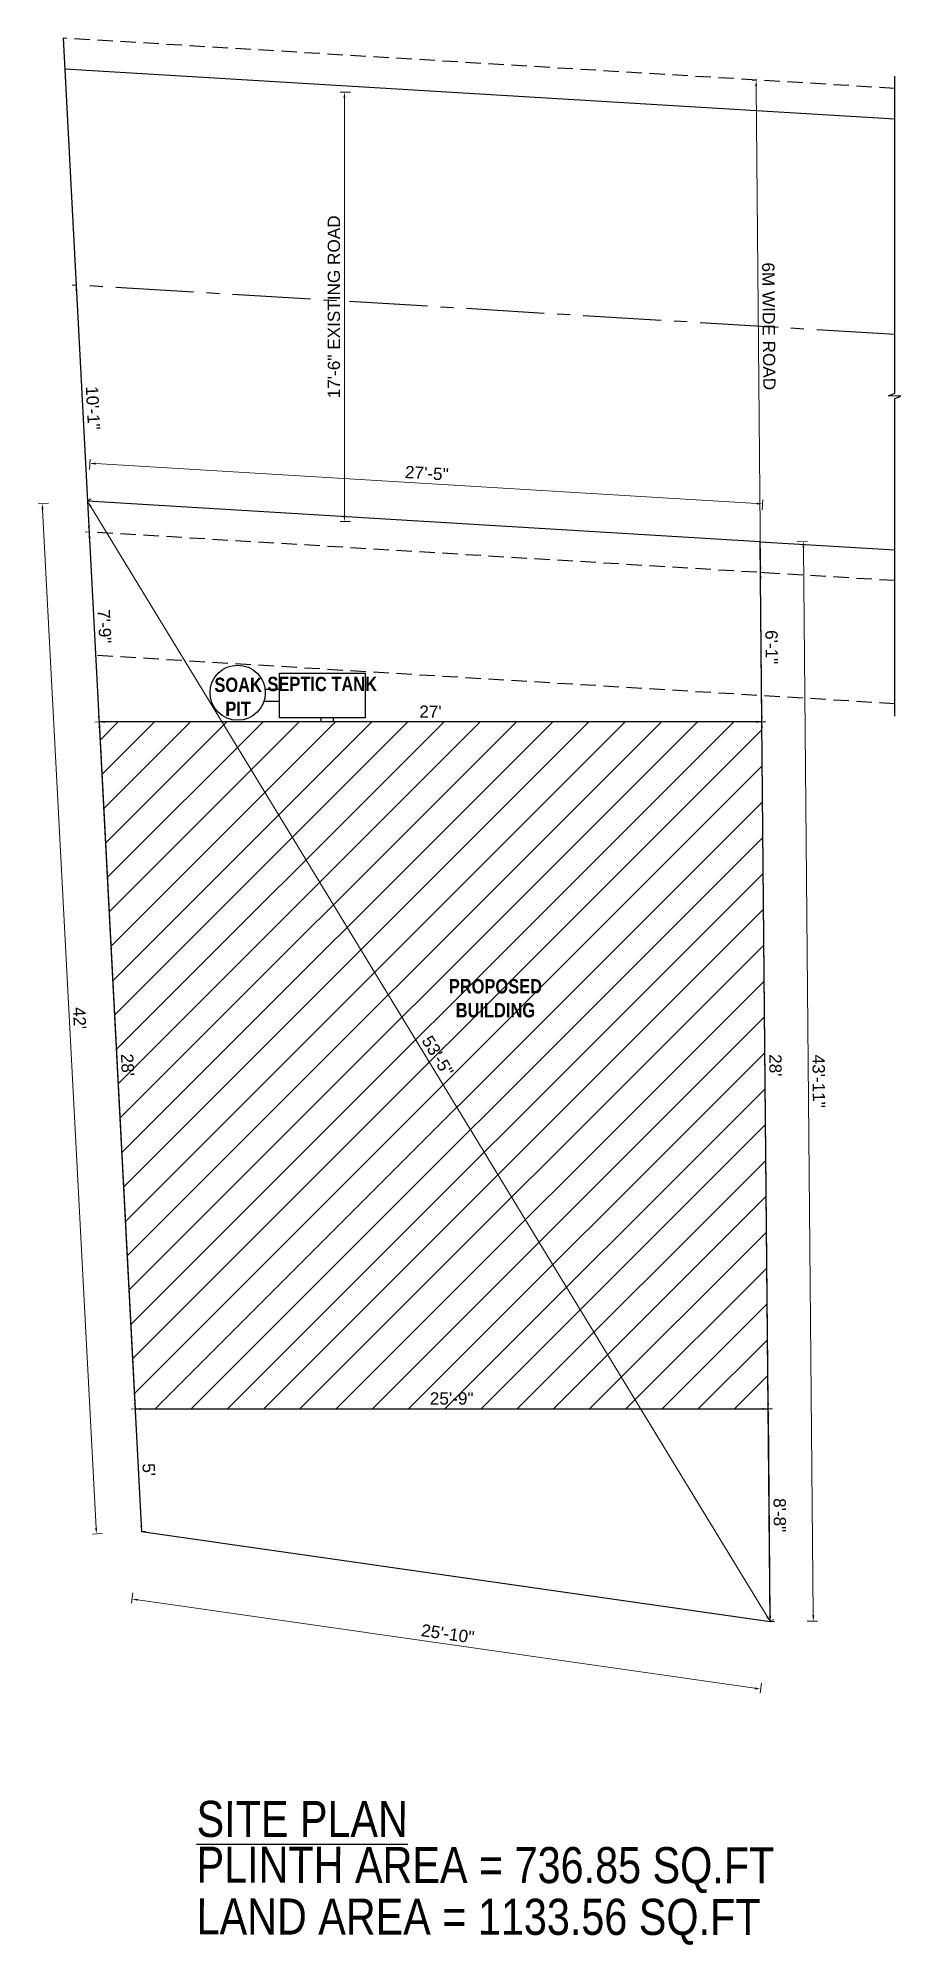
# Model space of a CAD drawing. Header units: inches. Extents: x 392906 to 410488, y -52747 to -40742.
# Drawn here: x 394527 to 394948, y -47179 to -46248 of the extents above; entities that cross this region are included whole.
import ezdxf

# ---------------------------------------------------------------- set-up
doc = ezdxf.new("R2010")
doc.units = ezdxf.units.IN
doc.header["$LTSCALE"] = 2
doc.header["$MEASUREMENT"] = 0
doc.header["$PDMODE"] = 34
doc.linetypes.add('CENTER2', pattern=[28.575, 19.05, -3.175, 3.175, -3.175])
doc.linetypes.add('DASHED2', pattern=[0.375, 0.25, -0.125])
doc.layers.get('0').update_dxf_attribs({"linetype": 'CONTINUOUS'})
doc.layers.get('DEFPOINTS').update_dxf_attribs({"color": 141, "linetype": 'CONTINUOUS'})
for name, color, linetype, lineweight in [('door', 20, 'CONTINUOUS', 35), ('steps', 253, 'CONTINUOUS', 20), ('WALL - A', 1, 'CONTINUOUS', 40)]:
    doc.layers.add(name, color=color, linetype=linetype, lineweight=lineweight)
doc.layers.add('plan wall', color=7, linetype='CONTINUOUS')
doc.styles.add('Lettring Text', font='arial.ttf')
doc.styles.get("Standard").update_dxf_attribs({"font": 'ARIALN.TTF'})
doc.dimstyles.new('Copy of Standard', dxfattribs={"dimtxt": 6, "dimasz": 2.875, "dimexe": 2, "dimexo": 4, "dimgap": 2, "dimtad": 1, "dimdec": 0, "dimrnd": 1, "dimzin": 0, "dimdsep": 46, "dimlunit": 4, "dimtxsty": 'Lettring Text', "dimcen": 0.1, "dimclrd": 7, "dimclre": 7, "dimclrt": 7, "dimazin": 0, "dimtfac": 0.645, "dimtdec": 0, "dimtmove": 1, "dimatfit": 0, "dimfxl": 3, "dimfxlon": 1, "dimtfillclr": 256, "dimtolj": 1, "dimtzin": 0, "dimlwd": -1, "dimlwe": -1, "dimarcsym": 2})

msp = doc.modelspace()

# ---------------------------------------------------------------- texts
at = {"layer": 'plan wall', "ltscale": 3, "char_height": 17.6118, "attachment_point": 7, "rotation": 359.9411}
for s, insert in [('{\\LSITE PLAN}', (394604.36, -47126.7)), ('PLINTH AREA = 736.85 SQ.FT', (394604.36, -47153.68)), ('LAND AREA = 1133.56 SQ.FT', (394604.36, -47178.94))]:
    msp.add_mtext(s, dxfattribs=dict(at, insert=insert))
at = {"layer": 'steps', "color": 7, "ltscale": 0.3, "char_height": 7, "attachment_point": 2}
for s, insert, width in [('{\\fTechnic|b1|i0|c2|p2;SOAK PIT}', (394624.67, -46560.24), 35.4082), ('{\\fTechnic|b1|i0|c2|p2;SEPTIC TANK}', (394665.69, -46559.84), 55.268), ('{\\fTechnic|b1|i0|c2|p2;PROPOSED BUILDING}', (394750.23, -46707.49), 55.268)]:
    msp.add_mtext(s, dxfattribs=dict(at, insert=insert, width=width))

# ---------------------------------------------------------------- blocks, each defined once
blk = doc.blocks.new('*D446')
at = {"layer": 'DEFPOINTS', "color": 0, "ltscale": 0.5, "transparency": 16777216}
for p in [(394551.11, -46474.01), (394551.11, -46474.01), (394884.4, -47021.32)]:
    blk.add_point(p, dxfattribs=at)
at = {"layer": 'steps', "color": 7, "ltscale": 0.5, "transparency": 16777216}
for p, q in [((394551.11, -46474.01), (394552.82, -46472.97)), ((394882.9, -47018.87), (394552.61, -46476.47)), ((394884.4, -47021.32), (394886.11, -47020.28))]:
    blk.add_line(p, q, dxfattribs=at)
for points in [[(394553.02, -46476.22), (394552.2, -46476.72), (394551.11, -46474.01)], [(394883.31, -47018.62), (394882.49, -47019.12), (394884.4, -47021.32)]]:
    blk.add_solid(points, dxfattribs=at)
at = {"layer": 'steps', "color": 7, "ltscale": 0.5, "transparency": 16777216, "insert": (394722.08, -46745.03), "char_height": 6, "attachment_point": 5, "rotation": 301.33932, "style": 'Lettring Text'}
blk.add_mtext('\\A1;53\'-5"', dxfattribs=at)
blk = doc.blocks.new('*D447')
at = {"layer": 'DEFPOINTS', "color": 0, "ltscale": 0.5, "transparency": 16777216}
for p in [(394577.56, -46977.32), (394884.4, -47021.32), (394879.67, -47054.27)]:
    blk.add_point(p, dxfattribs=at)
at = {"layer": 'steps', "color": 7, "ltscale": 0.5, "transparency": 16777216}
for p, q in [((394573.26, -47007.3), (394572.55, -47012.25)), ((394575.68, -47010.68), (394876.83, -47053.86)), ((394880.1, -47051.3), (394879.39, -47056.25))]:
    blk.add_line(p, q, dxfattribs=at)
for points in [[(394575.75, -47010.2), (394575.61, -47011.15), (394572.84, -47010.27)], [(394876.89, -47053.39), (394876.76, -47054.34), (394879.67, -47054.27)]]:
    blk.add_solid(points, dxfattribs=at)
at = {"layer": 'steps', "color": 7, "ltscale": 0.5, "transparency": 16777216, "insert": (394726.97, -47027.26), "char_height": 6, "attachment_point": 5, "rotation": 351.83865, "style": 'Lettring Text'}
blk.add_mtext('\\A1;25\'-10"', dxfattribs=at)
blk = doc.blocks.new('*D448')
at = {"layer": 'DEFPOINTS', "color": 0, "ltscale": 0.5, "transparency": 16777216}
for p in [(394551.11, -46474.01), (394555.49, -46978.48), (394577.56, -46977.32)]:
    blk.add_point(p, dxfattribs=at)
at = {"layer": 'steps', "color": 7, "ltscale": 0.5, "transparency": 16777216}
for p, q in [((394532.04, -46475.02), (394527.04, -46475.28)), ((394529.19, -46478.04), (394555.34, -46975.61)), ((394558.48, -46978.32), (394553.49, -46978.58))]:
    blk.add_line(p, q, dxfattribs=at)
for points in [[(394529.67, -46478.02), (394528.71, -46478.07), (394529.04, -46475.17)], [(394555.81, -46975.58), (394554.86, -46975.63), (394555.49, -46978.48)]]:
    blk.add_solid(points, dxfattribs=at)
at = {"layer": 'steps', "color": 7, "ltscale": 0.5, "transparency": 16777216, "insert": (394547.27, -46726.56), "char_height": 6, "attachment_point": 5, "rotation": 273.00802, "style": 'Lettring Text'}
blk.add_mtext("\\A1;42'", dxfattribs=at)
blk = doc.blocks.new('*D449')
at = {"layer": 'DEFPOINTS', "color": 0, "ltscale": 0.5, "transparency": 16777216}
for p in [(394879.51, -46493.87), (394900.55, -46493.67), (394884.4, -47021.32)]:
    blk.add_point(p, dxfattribs=at)
at = {"layer": 'steps', "color": 7, "ltscale": 0.5, "transparency": 16777216}
for p, q in [((394897.55, -46493.7), (394902.55, -46493.65)), ((394905.41, -47018.25), (394900.58, -46496.55)), ((394902.44, -47021.16), (394907.44, -47021.11))]:
    blk.add_line(p, q, dxfattribs=at)
for points in [[(394901.06, -46496.54), (394900.1, -46496.55), (394900.55, -46493.67)], [(394905.89, -47018.25), (394904.93, -47018.26), (394905.44, -47021.13)]]:
    blk.add_solid(points, dxfattribs=at)
at = {"layer": 'steps', "color": 7, "ltscale": 0.5, "transparency": 16777216, "insert": (394908.06, -46757.35), "char_height": 6, "attachment_point": 5, "rotation": 270.53052, "style": 'Lettring Text'}
blk.add_mtext('\\A1;43\'-11"', dxfattribs=at)
blk = doc.blocks.new('*D450')
at = {"layer": 'DEFPOINTS', "color": 0, "ltscale": 0.5, "transparency": 16777216}
for p in [(394552.23, -46455.54), (394551.11, -46474.01), (394879.51, -46493.87)]:
    blk.add_point(p, dxfattribs=at)
at = {"layer": 'steps', "color": 7, "ltscale": 0.5, "transparency": 16777216}
for p, q in [((394552.05, -46458.54), (394552.35, -46453.55)), ((394877.76, -46475.22), (394555.1, -46455.71)), ((394880.45, -46478.39), (394880.75, -46473.4))]:
    blk.add_line(p, q, dxfattribs=at)
for points in [[(394555.13, -46455.24), (394555.07, -46456.19), (394552.23, -46455.54)], [(394877.79, -46474.74), (394877.73, -46475.7), (394880.63, -46475.4)]]:
    blk.add_solid(points, dxfattribs=at)
at = {"layer": 'steps', "color": 7, "ltscale": 0.5, "transparency": 16777216, "insert": (394716.74, -46460.41), "char_height": 6, "attachment_point": 5, "rotation": 356.54016, "style": 'Lettring Text'}
blk.add_mtext('\\A1;27\'-5"', dxfattribs=at)
blk = doc.blocks.new('*D451')
at = {"layer": 'DEFPOINTS', "color": 0, "ltscale": 0.5, "transparency": 16777216}
for p in [(394556.78, -46581.86), (394556.78, -46581.86), (394880.31, -46581.86)]:
    blk.add_point(p, dxfattribs=at)
at = {"layer": 'steps', "color": 7, "ltscale": 0.5, "transparency": 16777216}
for p, q in [((394556.78, -46581.86), (394556.78, -46579.86)), ((394877.44, -46581.86), (394559.66, -46581.86)), ((394880.31, -46581.86), (394880.31, -46579.86))]:
    blk.add_line(p, q, dxfattribs=at)
for points in [[(394559.66, -46581.38), (394559.66, -46582.34), (394556.78, -46581.86)], [(394877.44, -46581.38), (394877.44, -46582.34), (394880.31, -46581.86)]]:
    blk.add_solid(points, dxfattribs=at)
at = {"layer": 'steps', "color": 7, "ltscale": 0.5, "transparency": 16777216, "insert": (394718.55, -46576.85), "char_height": 6, "attachment_point": 5, "style": 'Lettring Text'}
blk.add_mtext("\\A1;27'", dxfattribs=at)
blk = doc.blocks.new('*D452')
at = {"layer": 'DEFPOINTS', "color": 0, "ltscale": 0.5, "transparency": 16777216}
for p in [(394574.44, -46917.4), (394883.35, -46917.4), (394883.35, -46917.4)]:
    blk.add_point(p, dxfattribs=at)
at = {"layer": 'steps', "color": 7, "ltscale": 0.5, "transparency": 16777216}
for p, q in [((394574.44, -46917.4), (394574.44, -46915.4)), ((394577.31, -46917.4), (394880.47, -46917.4)), ((394883.35, -46917.4), (394883.35, -46915.4))]:
    blk.add_line(p, q, dxfattribs=at)
for points in [[(394577.31, -46916.92), (394577.31, -46917.88), (394574.44, -46917.4)], [(394880.47, -46916.92), (394880.47, -46917.88), (394883.35, -46917.4)]]:
    blk.add_solid(points, dxfattribs=at)
at = {"layer": 'steps', "color": 7, "ltscale": 0.5, "transparency": 16777216, "insert": (394728.89, -46912.34), "char_height": 6, "attachment_point": 5, "style": 'Lettring Text'}
blk.add_mtext('\\A1;25\'-9"', dxfattribs=at)
blk = doc.blocks.new('*D453')
at = {"layer": 'DEFPOINTS', "color": 0, "ltscale": 0.5, "transparency": 16777216}
for p in [(394556.78, -46581.86), (394574.41, -46917.4), (394574.41, -46917.4)]:
    blk.add_point(p, dxfattribs=at)
at = {"layer": 'steps', "color": 7, "ltscale": 0.5, "transparency": 16777216}
for p, q in [((394556.78, -46581.86), (394554.78, -46581.97)), ((394556.93, -46584.73), (394574.26, -46914.53)), ((394574.41, -46917.4), (394572.42, -46917.5))]:
    blk.add_line(p, q, dxfattribs=at)
for points in [[(394557.41, -46584.71), (394556.45, -46584.76), (394556.78, -46581.86)], [(394574.74, -46914.5), (394573.78, -46914.55), (394574.41, -46917.4)]]:
    blk.add_solid(points, dxfattribs=at)
at = {"layer": 'steps', "color": 7, "ltscale": 0.5, "transparency": 16777216, "insert": (394570.65, -46749.37), "char_height": 6, "attachment_point": 5, "rotation": 273.00802, "style": 'Lettring Text'}
blk.add_mtext("\\A1;28'", dxfattribs=at)
blk = doc.blocks.new('*D454')
at = {"layer": 'DEFPOINTS', "color": 0, "ltscale": 0.5, "transparency": 16777216}
for p in [(394880.31, -46581.86), (394880.31, -46581.86), (394883.35, -46917.4)]:
    blk.add_point(p, dxfattribs=at)
at = {"layer": 'steps', "color": 7, "ltscale": 0.5, "transparency": 16777216}
for p, q in [((394880.31, -46581.86), (394882.31, -46581.85)), ((394883.32, -46914.52), (394880.34, -46584.74)), ((394883.35, -46917.4), (394885.34, -46917.38))]:
    blk.add_line(p, q, dxfattribs=at)
for points in [[(394880.82, -46584.73), (394879.86, -46584.74), (394880.31, -46581.86)], [(394883.8, -46914.52), (394882.84, -46914.53), (394883.35, -46917.4)]]:
    blk.add_solid(points, dxfattribs=at)
at = {"layer": 'steps', "color": 7, "ltscale": 0.5, "transparency": 16777216, "insert": (394886.89, -46749.59), "char_height": 6, "attachment_point": 5, "rotation": 270.51822, "style": 'Lettring Text'}
blk.add_mtext("\\A1;28'", dxfattribs=at)
blk = doc.blocks.new('*D455')
at = {"layer": 'DEFPOINTS', "color": 0, "ltscale": 0.5, "transparency": 16777216}
for p in [(394879.65, -46508.9), (394879.65, -46508.9), (394880.31, -46581.86)]:
    blk.add_point(p, dxfattribs=at)
at = {"layer": 'steps', "color": 7, "ltscale": 0.5, "transparency": 16777216}
for p, q in [((394879.65, -46508.9), (394881.65, -46508.88)), ((394880.28, -46578.99), (394879.68, -46511.78)), ((394880.31, -46581.86), (394882.31, -46581.85))]:
    blk.add_line(p, q, dxfattribs=at)
for points in [[(394880.16, -46511.77), (394879.2, -46511.78), (394879.65, -46508.9)], [(394880.76, -46578.98), (394879.81, -46578.99), (394880.31, -46581.86)]]:
    blk.add_solid(points, dxfattribs=at)
at = {"layer": 'steps', "color": 7, "ltscale": 0.5, "transparency": 16777216, "insert": (394885.04, -46545.34), "char_height": 6, "attachment_point": 5, "rotation": 270.51822, "style": 'Lettring Text'}
blk.add_mtext('\\A1;6\'-1"', dxfattribs=at)
blk = doc.blocks.new('*D456')
at = {"layer": 'DEFPOINTS', "color": 0, "ltscale": 0.5, "transparency": 16777216}
for p in [(394877.48, -46268.45), (394879.13, -46268.43), (394879.65, -46508.9)]:
    blk.add_point(p, dxfattribs=at)
at = {"layer": 'steps', "color": 7, "ltscale": 0.5, "transparency": 16777216}
for p, q in [((394877.48, -46268.45), (394875.48, -46268.47)), ((394879.62, -46506.03), (394877.5, -46271.32)), ((394879.65, -46508.9), (394881.65, -46508.88))]:
    blk.add_line(p, q, dxfattribs=at)
for points in [[(394877.98, -46271.32), (394877.02, -46271.33), (394877.48, -46268.45)], [(394880.1, -46506.02), (394879.15, -46506.03), (394879.65, -46508.9)]]:
    blk.add_solid(points, dxfattribs=at)
at = {"layer": 'steps', "color": 7, "ltscale": 0.5, "transparency": 16777216, "insert": (394883.67, -46388.63), "char_height": 6, "attachment_point": 5, "rotation": 270.51822, "style": 'Lettring Text'}
blk.add_mtext('\\A1;6M WIDE ROAD', dxfattribs=at)
blk = doc.blocks.new('*D457')
at = {"layer": 'DEFPOINTS', "color": 0, "ltscale": 0.5, "transparency": 16777216}
for p in [(394883.35, -46917.4), (394884.4, -47021.32), (394884.4, -47021.32)]:
    blk.add_point(p, dxfattribs=at)
at = {"layer": 'steps', "color": 7, "ltscale": 0.5, "transparency": 16777216}
for p, q in [((394883.46, -46917.4), (394885.46, -46917.38)), ((394883.48, -46920.27), (394884.37, -47018.45)), ((394884.4, -47021.32), (394886.4, -47021.3))]:
    blk.add_line(p, q, dxfattribs=at)
for points in [[(394883.96, -46920.27), (394883.01, -46920.28), (394883.46, -46917.4)], [(394884.85, -47018.44), (394883.89, -47018.45), (394884.4, -47021.32)]]:
    blk.add_solid(points, dxfattribs=at)
at = {"layer": 'steps', "color": 7, "ltscale": 0.5, "transparency": 16777216, "insert": (394888.99, -46969.31), "char_height": 6, "attachment_point": 5, "rotation": 270.51822, "style": 'Lettring Text'}
blk.add_mtext('\\A1;8\'-8"', dxfattribs=at)
blk = doc.blocks.new('*D458')
at = {"layer": 'DEFPOINTS', "color": 0, "ltscale": 0.5, "transparency": 16777216}
for p in [(394574.41, -46917.4), (394577.56, -46977.32), (394577.56, -46977.32)]:
    blk.add_point(p, dxfattribs=at)
at = {"layer": 'steps', "color": 7, "ltscale": 0.5, "transparency": 16777216}
for p, q in [((394574.41, -46917.4), (394572.42, -46917.5)), ((394574.56, -46920.27), (394577.41, -46974.45)), ((394577.56, -46977.32), (394579.56, -46977.21))]:
    blk.add_line(p, q, dxfattribs=at)
for points in [[(394575.04, -46920.25), (394574.09, -46920.3), (394574.41, -46917.4)], [(394577.89, -46974.42), (394576.93, -46974.47), (394577.56, -46977.32)]]:
    blk.add_solid(points, dxfattribs=at)
at = {"layer": 'steps', "color": 7, "ltscale": 0.5, "transparency": 16777216, "insert": (394581.03, -46947.09), "char_height": 6, "attachment_point": 5, "rotation": 273.00802, "style": 'Lettring Text'}
blk.add_mtext("\\A1;5'", dxfattribs=at)
blk = doc.blocks.new('*D459')
at = {"layer": 'DEFPOINTS', "color": 0, "ltscale": 0.5, "transparency": 16777216}
for p in [(394551.91, -46489.09), (394551.91, -46489.09), (394556.78, -46581.86)]:
    blk.add_point(p, dxfattribs=at)
at = {"layer": 'steps', "color": 7, "ltscale": 0.5, "transparency": 16777216}
for p, q in [((394551.91, -46489.09), (394549.91, -46489.19)), ((394556.63, -46578.99), (394552.06, -46491.96)), ((394556.78, -46581.86), (394554.78, -46581.97))]:
    blk.add_line(p, q, dxfattribs=at)
for points in [[(394552.54, -46491.93), (394551.58, -46491.98), (394551.91, -46489.09)], [(394557.11, -46578.97), (394556.15, -46579.02), (394556.78, -46581.86)]]:
    blk.add_solid(points, dxfattribs=at)
at = {"layer": 'steps', "color": 7, "ltscale": 0.5, "transparency": 16777216, "insert": (394559.4, -46535.21), "char_height": 6, "attachment_point": 5, "rotation": 273.00802, "style": 'Lettring Text'}
blk.add_mtext('\\A1;7\'-9"', dxfattribs=at)
blk = doc.blocks.new('*D460')
at = {"layer": 'DEFPOINTS', "color": 0, "ltscale": 0.5, "transparency": 16777216}
for p in [(394545.57, -46368.49), (394545.57, -46368.49), (394551.91, -46489.09)]:
    blk.add_point(p, dxfattribs=at)
at = {"layer": 'steps', "color": 7, "ltscale": 0.5, "transparency": 16777216}
for p, q in [((394545.57, -46368.49), (394543.57, -46368.59)), ((394551.76, -46486.22), (394545.72, -46371.36)), ((394551.91, -46489.09), (394549.91, -46489.19))]:
    blk.add_line(p, q, dxfattribs=at)
for points in [[(394546.2, -46371.33), (394545.24, -46371.38), (394545.57, -46368.49)], [(394552.23, -46486.19), (394551.28, -46486.24), (394551.91, -46489.09)]]:
    blk.add_solid(points, dxfattribs=at)
at = {"layer": 'steps', "color": 7, "ltscale": 0.5, "transparency": 16777216, "insert": (394553.79, -46428.52), "char_height": 6, "attachment_point": 5, "rotation": 273.00802, "style": 'Lettring Text'}
blk.add_mtext('\\A1;10\'-1"', dxfattribs=at)
blk = doc.blocks.new('*D461')
at = {"layer": 'DEFPOINTS', "color": 0, "ltscale": 0.5, "transparency": 16777216}
for p in [(394676.53, -46274.32), (394727.99, -46274.32), (394715.31, -46483.94)]:
    blk.add_point(p, dxfattribs=at)
at = {"layer": 'steps', "color": 7, "ltscale": 0.5, "transparency": 16777216}
for p, q in [((394679.53, -46274.32), (394674.53, -46274.32)), ((394676.53, -46481.06), (394676.53, -46277.2)), ((394679.53, -46483.94), (394674.53, -46483.94))]:
    blk.add_line(p, q, dxfattribs=at)
for points in [[(394676.05, -46277.2), (394677.01, -46277.2), (394676.53, -46274.32)], [(394676.05, -46481.06), (394677.01, -46481.06), (394676.53, -46483.94)]]:
    blk.add_solid(points, dxfattribs=at)
at = {"layer": 'steps', "color": 7, "ltscale": 0.5, "transparency": 16777216, "insert": (394671.42, -46379.13), "char_height": 6, "attachment_point": 5, "rotation": 90, "style": 'Lettring Text'}
blk.add_mtext('\\A1;17\'-6" EXISTING ROAD', dxfattribs=at)

# ---------------------------------------------------------------- dimensions: what is measured, and where the dimension line sits
at = {"layer": 'steps', "ltscale": 0.5}
for base, p1, p2, angle, text, picture, middle in [((394676.53, -46274.32), (394715.31, -46483.94), (394727.99, -46274.32), 90, '17\'-6" EXISTING ROAD', '*D461', (394671.42, -46379.13)), ((394877.48, -46268.45), (394879.65, -46508.9), (394879.13, -46268.43), 270.51822, '6M WIDE ROAD', '*D456', (394883.67, -46388.63))]:
    dim = msp.add_linear_dim(base=base, p1=p1, p2=p2, angle=angle, text=text, dimstyle='Copy of Standard', dxfattribs=at)
    dim.commit()
    dim.dimension.update_dxf_attribs({"geometry": picture, "text_midpoint": middle})
for base, p1, p2, angle, picture, middle in [((394545.57, -46368.49), (394551.91, -46489.09), (394545.57, -46368.49), 93.00802, '*D460', (394553.79, -46428.52)), ((394551.91, -46489.09), (394556.78, -46581.86), (394551.91, -46489.09), 93.00802, '*D459', (394559.4, -46535.21)), ((394879.65, -46508.9), (394880.31, -46581.86), (394879.65, -46508.9), 270.51822, '*D455', (394885.04, -46545.34)), ((394577.56, -46977.32), (394574.41, -46917.4), (394577.56, -46977.32), 93.00802, '*D458', (394581.03, -46947.09)), ((394884.4, -47021.32), (394883.35, -46917.4), (394884.4, -47021.32), 270.51822, '*D457', (394888.99, -46969.31))]:
    dim = msp.add_linear_dim(base=base, p1=p1, p2=p2, angle=angle, dimstyle='Copy of Standard', dxfattribs=at)
    dim.commit()
    dim.dimension.update_dxf_attribs({"geometry": picture, "text_midpoint": middle})
for p1, p2, distance, picture, middle in [((394879.51, -46493.87), (394551.11, -46474.01), -18.5, '*D450', (394716.74, -46460.41)), ((394551.11, -46474.01), (394577.56, -46977.32), -22.1, '*D448', (394547.27, -46726.56)), ((394884.4, -47021.32), (394551.11, -46474.01), 0, '*D446', (394722.08, -46745.03)), ((394884.4, -47021.32), (394879.51, -46493.87), -21.04, '*D449', (394908.06, -46757.35)), ((394556.78, -46581.86), (394574.41, -46917.4), 0, '*D453', (394570.65, -46749.37)), ((394883.35, -46917.4), (394880.31, -46581.86), 0, '*D454', (394886.89, -46749.59)), ((394577.56, -46977.32), (394884.4, -47021.32), -33.29, '*D447', (394726.97, -47027.26))]:
    dim = msp.add_aligned_dim(p1=p1, p2=p2, distance=distance, dimstyle='Copy of Standard', dxfattribs=at)
    dim.commit()
    dim.dimension.update_dxf_attribs({"geometry": picture, "text_midpoint": middle})
for base, p1, p2, picture, middle in [((394556.78, -46581.86), (394880.31, -46581.86), (394556.78, -46581.86), '*D451', (394718.55, -46576.85)), ((394883.35, -46917.4), (394574.44, -46917.4), (394883.35, -46917.4), '*D452', (394728.89, -46912.34))]:
    dim = msp.add_linear_dim(base=base, p1=p1, p2=p2, dimstyle='Copy of Standard', dxfattribs=at)
    dim.commit()
    dim.dimension.update_dxf_attribs({"geometry": picture, "text_midpoint": middle})

# ---------------------------------------------------------------- hatches: boundary and pattern name
at = {"layer": 'door', "ltscale": 0.5}
h = msp.add_hatch(dxfattribs=at)
h.set_pattern_fill('ANSI31', color=256, scale=100)
h.set_pattern_definition([(45, (0, -938.628), (-8.83883476, 8.83883476), [])])
h.paths.add_polyline_path([(394880.31, -46581.86), (394556.78, -46581.86), (394574.41, -46917.4), (394574.44, -46917.4), (394883.35, -46917.4)])
h.paths.add_polyline_path([(394710.45, -46737.89), (394723.11, -46758.69), (394733.67, -46752.26), (394721.01, -46731.46)], flags=24)
h.paths.add_polyline_path([(394716.79, -46918.56), (394741.14, -46918.56), (394741.14, -46906.2), (394716.79, -46906.2)], flags=9)
h.paths.add_polyline_path([(394564.08, -46742.81), (394564.81, -46756.72), (394577.15, -46756.07), (394576.42, -46742.16)], flags=25)
h.paths.add_polyline_path([(394724.31, -46729.74), (394776.23, -46729.74), (394776.23, -46703.72), (394724.31, -46703.72)], flags=24)

# ---------------------------------------------------------------- linework, layer by layer
at = {"ltscale": 0.5}
for p, q in [((394539.23, -46247.88), (394551.11, -46474.01)), ((394945.22, -46287.46), (394540.02, -46262.96)), ((394879.51, -46493.87), (394551.11, -46474.01)), ((394551.11, -46474.01), (394577.56, -46977.32)), ((394884.4, -47021.32), (394879.51, -46493.87)), ((394879.51, -46493.87), (394945.22, -46497.84)), ((394644.92, -46571.97), (394637.15, -46571.97)), ((394644.92, -46565.97), (394637.78, -46565.97)), ((394665.16, -46581.86), (394665.16, -46579.93)), ((394671.16, -46581.86), (394671.16, -46579.93)), ((394577.56, -46977.32), (394884.4, -47021.32))]:
    msp.add_line(p, q, dxfattribs=at)
at = {"linetype": 'Continuous', "ltscale": 0.5}
msp.add_lwpolyline([(394945.22, -46578.98), (394945.22, -46423.91), (394948.13, -46422.83), (394942.12, -46422.58), (394945.22, -46421.37), (394945.22, -46266.43)], dxfattribs=at)
at = {"ltscale": 0.5}
for points in [[(394644.92, -46558.02), (394686.74, -46558.02), (394686.74, -46579.93), (394644.92, -46579.93)], [(394880.31, -46581.86), (394556.78, -46581.86), (394574.41, -46917.4), (394574.44, -46917.4), (394883.35, -46917.4)]]:
    msp.add_lwpolyline(points, close=True, dxfattribs=at)
msp.add_circle((394624.42, -46567.59), 13.46, dxfattribs=at)
at = {"layer": 'WALL - A', "linetype": 'DASHED2', "lineweight": -3, "ltscale": 15}
for p, q in [((394945.22, -46272.43), (394539.23, -46247.88)), ((394945.22, -46512.87), (394551.91, -46489.09)), ((394945.22, -46572.98), (394555.07, -46549.39))]:
    msp.add_line(p, q, dxfattribs=at)
at = {"layer": 'WALL - A', "linetype": 'CENTER2', "lineweight": -3}
msp.add_line((394945.22, -46392.65), (394545.57, -46368.49), dxfattribs=at)

msp.set_redraw_order([(e.dxf.handle, doc.entitydb.next_handle()) for e in msp.query("TEXT MTEXT ATTDEF DIMENSION ARC_DIMENSION")])  # texts and dimensions are drawn at this point

doc.saveas('drawing.dxf')
